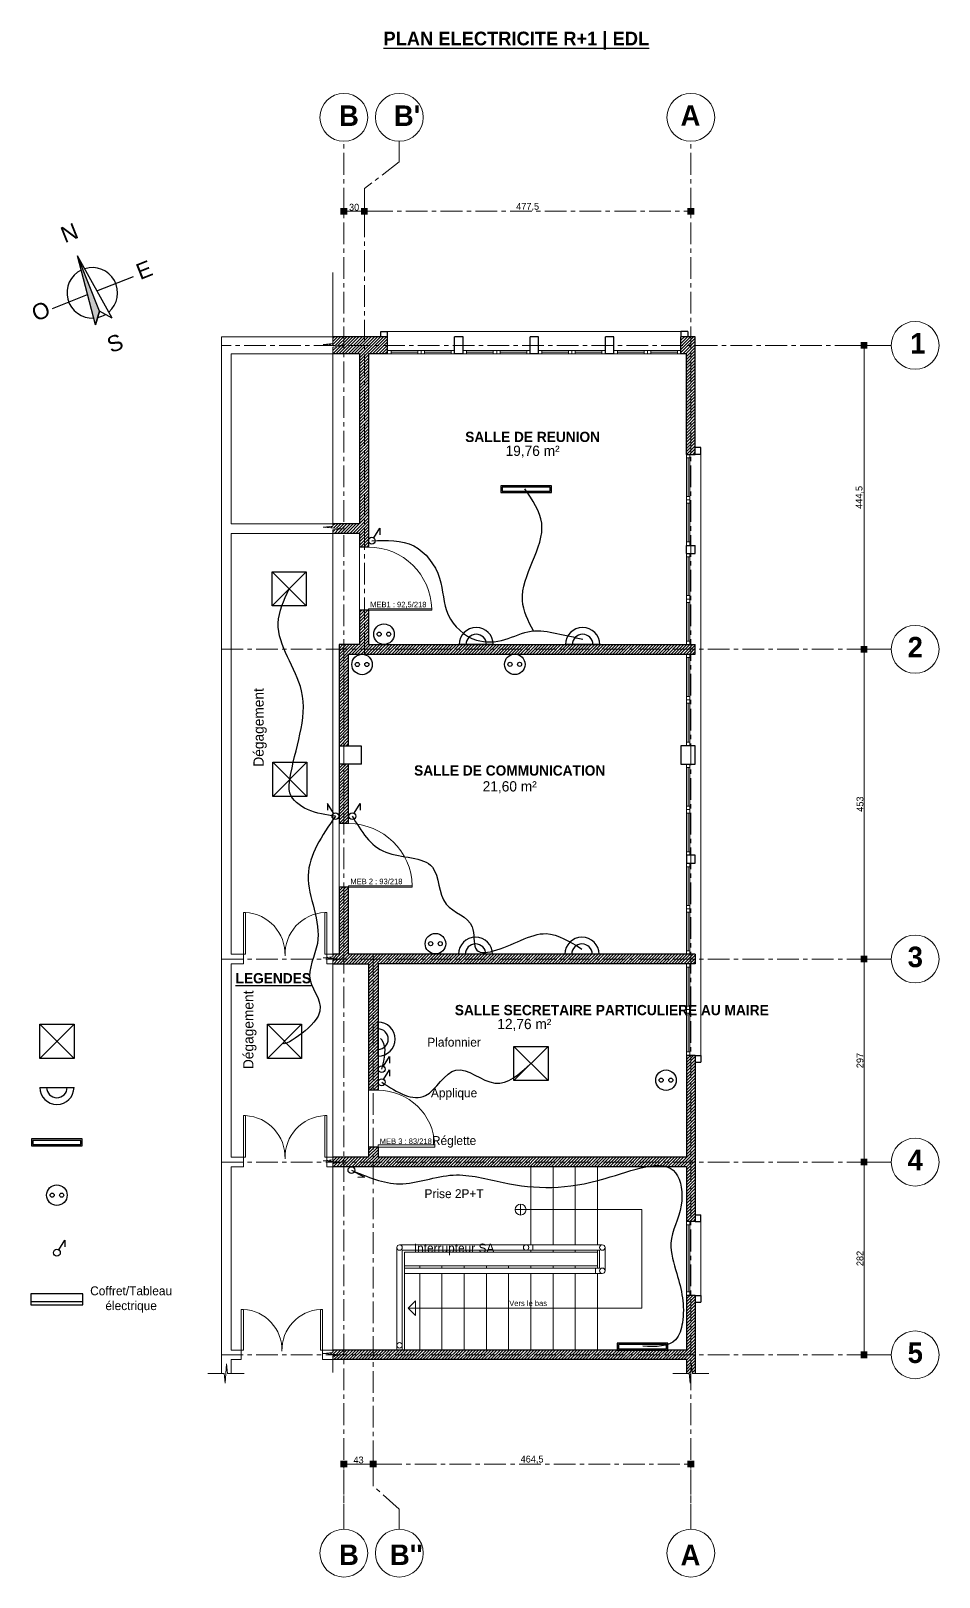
# Model space of a CAD drawing. Header units: centimetres. Extents: x -15293 to 11572, y -4790 to 2619.
# Drawn here: x -4473 to -3145, y -719 to 1542 of the extents above; entities that cross this region are included whole.
import ezdxf

# ---------------------------------------------------------------- set-up
doc = ezdxf.new("R2010")
doc.units = ezdxf.units.CM
doc.linetypes.add('Axe', pattern=[1093.611073, 529.166651, -211.666656, 141.111112, -211.666656])
doc.linetypes.add('CENTER', pattern=[50.8, 31.75, -6.35, 6.35, -6.35])
doc.layers.get('0').update_dxf_attribs({"lineweight": 0})
for name, color, linetype, lineweight in [('Escalier', 7, 'Continuous', 9), ('Mur', 7, 'Continuous', 30), ('Partie coupée', 7, 'Continuous', 30), ('Poteaux', 7, 'Continuous', 30), ('Symbole de rupture', 6, 'Continuous', 0), ('TSJ_ELECTRICITE', 17, 'Continuous', 30), ('TSJ_MENUISERIE', 150, 'Continuous', 15), ('TSJ_MUR', 1, 'Continuous', 30), ('TSJ_VUE', 5, 'Continuous', 13)]:
    doc.layers.add(name, color=color, linetype=linetype, lineweight=lineweight)
for name, color, linetype in [('Fenêtre', 132, 'Continuous'), ('Garde corps métallique', 20, 'Continuous'), ('Ligne de foulée', 7, 'Continuous'), ('MArque de rupture', 7, 'Continuous'), ('Orientation', 7, 'Continuous'), ('TSJ_LEGENDE', 6, 'Continuous'), ('TSJ_TEXTE', 6, 'Continuous')]:
    doc.layers.add(name, color=color, linetype=linetype)
for name, color, linetype, lineweight, true_color in [('Partie Non étudiée', 7, 'Continuous', 0, 0xa8a8a8), ('TSJ_AXE', 7, 'CENTER', 0, 0xb80000), ('TSJ_DEPOSE', 7, 'Continuous', 30, 0xff8a8a), ('TSJ_HACHURE', 7, 'Axe', 0, 0x969696)]:
    doc.layers.add(name, color=color, linetype=linetype, lineweight=lineweight, true_color=true_color)
doc.styles.add('Arial', font='arial.ttf')
doc.styles.get("Standard").update_dxf_attribs({"font": 'GOTHIC.TTF'})
doc.dimstyles.new('Axe cotation', dxfattribs={"dimtxt": 10, "dimasz": 10, "dimexe": 10.625, "dimexo": 5, "dimtad": 1, "dimtxsty": 'Standard', "dimblk": 'BOXFILLED', "dimcen": 8, "dimadec": 0, "dimazin": 0, "dimtfac": 1, "dimtmove": 0, "dimatfit": 3, "dimldrblk": 'BOXFILLED', "dimfxl": 1, "dimlwd": 9, "dimlwe": 9, "dimarcsym": 0})

msp = doc.modelspace()

# ---------------------------------------------------------------- texts
at = {"layer": 'Orientation', "transparency": 33554687, "char_height": 23.503, "attachment_point": 1, "rotation": 21.734131, "style": 'Arial'}
for s, insert in [('N', (-4432.419, 1253.708)), ('E', (-4322.187, 1199.762)), ('O', (-4474.992, 1138.848)), ('S', (-4364.844, 1092.637))]:
    msp.add_mtext_dynamic_manual_height_columns(s, width=26.39183, gutter_width=819.722, heights=[0], dxfattribs=dict(at, insert=insert))
at = {"layer": 'Partie Non étudiée', "char_height": 15, "attachment_point": 5, "rotation": 90}
for insert in [(-4138.061, 523.752), (-4153.054, 81.42)]:
    msp.add_mtext_dynamic_manual_height_columns('Dégagement', width=479.47189, gutter_width=12.5, heights=[2.167], dxfattribs=dict(at, insert=insert))
at = {"layer": 'TSJ_AXE', "char_height": 30}
for s, insert, attachment_point in [('{\\fCentury Gothic|b1|i0|c0|p34;B}', (-4022.674, 1433.417), 1), ("{\\fCentury Gothic|b1|i0|c0|p34;B'}", (-3942.373, 1433.417), 1), ('{\\fCentury Gothic|b1|i0|c0|p34;A}', (-3523.15, 1433.796), 1), ('{\\fCentury Gothic|b1|i0|c0|p34;1}', (-3187.209, 1100.596), 1), ('{\\fCentury Gothic|b1|i0|c0|p34;2}', (-3191.022, 656.096), 1), ('{\\fCentury Gothic|b1|i0|c0|p34;3}', (-3191.022, 203.096), 1), ('{\\fCentury Gothic|b1|i0|c0|p34;4}', (-3191.022, -93.904), 1), ('{\\fCentury Gothic|b1|i0|c0|p34;5}', (-3191.022, -375.904), 1), ('{\\fCentury Gothic|b1|i0|c0|p34;B}', (-4022.674, -701.373), 7), ("{\\fCentury Gothic|b1|i0|c0|p34;B''}", (-3948.165, -701.373), 7), ('{\\fCentury Gothic|b1|i0|c0|p34;A}', (-3523.15, -701.752), 7)]:
    msp.add_mtext_dynamic_manual_height_columns(s, width=43.00473, gutter_width=12.5, heights=[0], dxfattribs=dict(at, insert=insert, attachment_point=attachment_point))
at = {"layer": 'TSJ_LEGENDE', "attachment_point": 5}
for s, width, insert, char_height in [('{\\fCentury Gothic|b1|i0|c0|p34;\\LLEGENDES}', 648.07135, (-4118.783, 156.777), 15), ('Plafonnier', 1026.80158, (-3854.383, 63.25), 13), ('Applique', 1026.80158, (-3854.383, -12.699), 13), ('Réglette', 1026.80158, (-3854.383, -82.474), 13), ('Prise 2P+T', 1026.80158, (-3854.383, -158.327), 13), ('Interrupteur SA', 1026.80158, (-3854.383, -239.719), 13)]:
    msp.add_mtext_dynamic_manual_height_columns(s, width=width, gutter_width=12.5, heights=[2.167], dxfattribs=dict(at, insert=insert, char_height=char_height))
at = {"layer": 'TSJ_LEGENDE'}
note = msp.add_mtext_dynamic_manual_height_columns(' \\P', width=13, gutter_width=36.992, heights=[4.471, 0], dxfattribs=dict(at, insert=(-4351.679, -313.137), char_height=13, attachment_point=5))
for column, words in zip(note.columns.linked_columns, ['Coffret/Tableau\\Pélectrique']):
    column.text = words
at = {"layer": 'TSJ_TEXTE'}
for s, width, heights, insert, char_height, attachment_point in [('{\\fCentury Gothic|b1|i0|c0|p34;\\LPLAN ELECTRICITE R+1 | EDL}', 1264.6342, [2.167], (-3763.35, 1528.15), 20, 5), ('{\\fCentury Gothic|b1|i0|c0|p34;SALLE DE REUNION}', 210.39385, [2.167], (-3739.522, 948.579), 15, 5), ('19,76 m²', 210.39385, [2.167], (-3739.522, 926.928), 15, 5), ('MEB1 : 92,5/218 ', 106.9004, [0], (-3977.068, 707.465), 8, 1), ('{\\fCentury Gothic|b1|i0|c0|p34;SALLE DE COMMUNICATION}', 569.05307, [2.167], (-3773.025, 460.66), 15, 5), ('21,60 m²', 210.39385, [2.167], (-3773.025, 436.169), 15, 5), ('MEB 2 : 93/218 ', 106.9004, [0], (-4006.068, 302.465), 8, 1), ('{\\fCentury Gothic|b1|i0|c0|p34;SALLE SECRETAIRE PARTICULIERE AU MAIRE}', 648.07135, [2.167], (-3623.755, 110.208), 15, 5), ('12,76 m²', 210.39385, [2.167], (-3751.625, 88.557), 15, 5), ('MEB 3 : 83/218 ', 106.9004, [0], (-3963.068, -77.535), 8, 1), ('Vers le bas', 106.9004, [0], (-3773.668, -314.516), 8, 1)]:
    msp.add_mtext_dynamic_manual_height_columns(s, width=width, gutter_width=12.5, heights=heights, dxfattribs=dict(at, insert=insert, char_height=char_height, attachment_point=attachment_point))

# ---------------------------------------------------------------- blocks, each defined once
blk = doc.blocks.new('Marque de rupture')
at = {"layer": 'Symbole de rupture', "lineweight": 20}
for p, q in [((0, -3.6), (0, 20.4)), ((0, -3.6), (-14.1, -5.1)), ((14.1, -7.1), (-14.1, -5.1)), ((0, -8.6), (14.1, -7.1)), ((0, -8.6), (0, -32.6))]:
    blk.add_line(p, q, dxfattribs=at)
blk = doc.blocks.new('_BoxFilled')
at = {"color": 0, "linetype": 'ByBlock', "lineweight": -2}
blk.add_line((-0.5, 0), (-1, 0), dxfattribs=at)
at = {"color": 0, "linetype": 'ByBlock'}
blk.add_solid([(-0.5, 0.5), (0.5, 0.5), (-0.5, -0.5), (0.5, -0.5)], dxfattribs=at)
blk = doc.blocks.new('*D415')
at = {"layer": 'Defpoints', "color": 0, "linetype": 'ByBlock', "transparency": 16777216}
for p in [(-3215.1, 1082.5), (-3254.8, 638), (-3215.1, 638)]:
    blk.add_point(p, dxfattribs=at)
at = {"layer": 'TSJ_AXE', "color": 0, "linetype": 'ByBlock', "lineweight": 9, "transparency": 16777216}
for p, q in [((-3220.1, 1082.5), (-3265.4, 1082.5)), ((-3254.8, 1072.5), (-3254.8, 648)), ((-3220.1, 638), (-3265.4, 638))]:
    blk.add_line(p, q, dxfattribs=at)
at = {"layer": 'TSJ_AXE', "color": 0, "linetype": 'ByBlock', "lineweight": 9, "transparency": 16777216, "xscale": 10, "yscale": 10, "zscale": 10}
for p, rotation in [((-3254.8, 1082.5), 90), ((-3254.8, 638), 270)]:
    blk.add_blockref('_BoxFilled', p, dxfattribs=dict(at, rotation=rotation))
at = {"layer": 'TSJ_AXE', "color": 0, "linetype": 'ByBlock', "transparency": 16777216, "insert": (-3261.2, 860.2), "char_height": 10, "attachment_point": 5, "rotation": 90}
blk.add_mtext('444,5', dxfattribs=at)
blk = doc.blocks.new('*D416')
at = {"layer": 'Defpoints', "color": 0, "linetype": 'ByBlock', "transparency": 16777216}
for p in [(-3215.1, 638), (-3254.8, 185), (-3215.1, 185)]:
    blk.add_point(p, dxfattribs=at)
at = {"layer": 'TSJ_AXE', "color": 0, "linetype": 'ByBlock', "lineweight": 9, "transparency": 16777216}
for p, q in [((-3220.1, 638), (-3265.4, 638)), ((-3254.8, 628), (-3254.8, 195)), ((-3220.1, 185), (-3265.4, 185))]:
    blk.add_line(p, q, dxfattribs=at)
at = {"layer": 'TSJ_AXE', "color": 0, "linetype": 'ByBlock', "lineweight": 9, "transparency": 16777216, "xscale": 10, "yscale": 10, "zscale": 10}
for p, rotation in [((-3254.8, 638), 90), ((-3254.8, 185), 270)]:
    blk.add_blockref('_BoxFilled', p, dxfattribs=dict(at, rotation=rotation))
at = {"layer": 'TSJ_AXE', "color": 0, "linetype": 'ByBlock', "transparency": 16777216, "insert": (-3260.7, 411.5), "char_height": 10, "attachment_point": 5, "rotation": 90}
blk.add_mtext('453', dxfattribs=at)
blk = doc.blocks.new('*D417')
at = {"layer": 'Defpoints', "color": 0, "linetype": 'ByBlock', "transparency": 16777216}
for p in [(-3215.1, 185), (-3254.8, -112), (-3215.1, -112)]:
    blk.add_point(p, dxfattribs=at)
at = {"layer": 'TSJ_AXE', "color": 0, "linetype": 'ByBlock', "lineweight": 9, "transparency": 16777216}
for p, q in [((-3220.1, 185), (-3265.4, 185)), ((-3254.8, 175), (-3254.8, -102)), ((-3220.1, -112), (-3265.4, -112))]:
    blk.add_line(p, q, dxfattribs=at)
at = {"layer": 'TSJ_AXE', "color": 0, "linetype": 'ByBlock', "lineweight": 9, "transparency": 16777216, "xscale": 10, "yscale": 10, "zscale": 10}
for p, rotation in [((-3254.8, 185), 90), ((-3254.8, -112), 270)]:
    blk.add_blockref('_BoxFilled', p, dxfattribs=dict(at, rotation=rotation))
at = {"layer": 'TSJ_AXE', "color": 0, "linetype": 'ByBlock', "transparency": 16777216, "insert": (-3260.7, 36.5), "char_height": 10, "attachment_point": 5, "rotation": 90}
blk.add_mtext('297', dxfattribs=at)
blk = doc.blocks.new('*D418')
at = {"layer": 'Defpoints', "color": 0, "linetype": 'ByBlock', "transparency": 16777216}
for p in [(-3215.1, -112), (-3254.8, -394), (-3215.1, -394)]:
    blk.add_point(p, dxfattribs=at)
at = {"layer": 'TSJ_AXE', "color": 0, "linetype": 'ByBlock', "lineweight": 9, "transparency": 16777216}
for p, q in [((-3220.1, -112), (-3265.4, -112)), ((-3254.8, -122), (-3254.8, -384)), ((-3220.1, -394), (-3265.4, -394))]:
    blk.add_line(p, q, dxfattribs=at)
at = {"layer": 'TSJ_AXE', "color": 0, "linetype": 'ByBlock', "lineweight": 9, "transparency": 16777216, "xscale": 10, "yscale": 10, "zscale": 10}
for p, rotation in [((-3254.8, -112), 90), ((-3254.8, -394), 270)]:
    blk.add_blockref('_BoxFilled', p, dxfattribs=dict(at, rotation=rotation))
at = {"layer": 'TSJ_AXE', "color": 0, "linetype": 'ByBlock', "transparency": 16777216, "insert": (-3260.7, -253), "char_height": 10, "attachment_point": 5, "rotation": 90}
blk.add_mtext('282', dxfattribs=at)
blk = doc.blocks.new('*D413')
at = {"layer": 'Defpoints', "color": 0, "transparency": 16777216}
for p in [(-4015.6, 1368.8), (-3985.6, 1299.6), (-4015.6, 1278.6)]:
    blk.add_point(p, dxfattribs=at)
at = {"layer": 'TSJ_AXE', "color": 0, "lineweight": 9, "transparency": 16777216}
for p, q in [((-4015.6, 1363.8), (-4015.6, 1268)), ((-3985.6, 1294.6), (-3985.6, 1268)), ((-3995.6, 1278.6), (-4005.6, 1278.6))]:
    blk.add_line(p, q, dxfattribs=at)
at = {"layer": 'TSJ_AXE', "color": 0, "lineweight": 9, "transparency": 16777216, "xscale": 10, "yscale": 10, "zscale": 10, "rotation": 180}
blk.add_blockref('_BoxFilled', (-4015.6, 1278.6), dxfattribs=at)
at = {"layer": 'TSJ_AXE', "color": 0, "lineweight": 9, "transparency": 16777216, "xscale": 10, "yscale": 10, "zscale": 10}
blk.add_blockref('_BoxFilled', (-3985.6, 1278.6), dxfattribs=at)
at = {"layer": 'TSJ_AXE', "color": 0, "transparency": 16777216, "insert": (-4000.6, 1284.5), "char_height": 10, "attachment_point": 5}
blk.add_mtext('30', dxfattribs=at)
blk = doc.blocks.new('*D414')
at = {"layer": 'Defpoints', "color": 0, "transparency": 16777216}
for p in [(-3508.1, 1368.8), (-3985.6, 1299.6), (-3508.1, 1278.6)]:
    blk.add_point(p, dxfattribs=at)
at = {"layer": 'TSJ_AXE', "color": 0, "lineweight": 9, "transparency": 16777216}
for p, q in [((-3508.1, 1363.8), (-3508.1, 1268)), ((-3985.6, 1294.6), (-3985.6, 1268)), ((-3975.6, 1278.6), (-3518.1, 1278.6))]:
    blk.add_line(p, q, dxfattribs=at)
at = {"layer": 'TSJ_AXE', "color": 0, "lineweight": 9, "transparency": 16777216, "xscale": 10, "yscale": 10, "zscale": 10, "rotation": 180}
blk.add_blockref('_BoxFilled', (-3985.6, 1278.6), dxfattribs=at)
at = {"layer": 'TSJ_AXE', "color": 0, "lineweight": 9, "transparency": 16777216, "xscale": 10, "yscale": 10, "zscale": 10}
blk.add_blockref('_BoxFilled', (-3508.1, 1278.6), dxfattribs=at)
at = {"layer": 'TSJ_AXE', "color": 0, "transparency": 16777216, "insert": (-3746.8, 1284.9), "char_height": 10, "attachment_point": 5}
blk.add_mtext('477,5', dxfattribs=at)
blk = doc.blocks.new('*D421')
at = {"layer": 'Defpoints', "color": 0, "transparency": 16777216}
for p in [(-3972.6, -553.7), (-3972.6, -586), (-4015.6, -649)]:
    blk.add_point(p, dxfattribs=at)
at = {"layer": 'TSJ_AXE', "color": 0, "lineweight": 9, "transparency": 16777216}
for p, q in [((-4015.6, -644), (-4015.6, -543.1)), ((-4005.6, -553.7), (-3982.6, -553.7)), ((-3972.6, -581), (-3972.6, -543.1))]:
    blk.add_line(p, q, dxfattribs=at)
at = {"layer": 'TSJ_AXE', "color": 0, "lineweight": 9, "transparency": 16777216, "xscale": 10, "yscale": 10, "zscale": 10, "rotation": 180}
blk.add_blockref('_BoxFilled', (-4015.6, -553.7), dxfattribs=at)
at = {"layer": 'TSJ_AXE', "color": 0, "lineweight": 9, "transparency": 16777216, "xscale": 10, "yscale": 10, "zscale": 10}
blk.add_blockref('_BoxFilled', (-3972.6, -553.7), dxfattribs=at)
at = {"layer": 'TSJ_AXE', "color": 0, "transparency": 16777216, "insert": (-3994.1, -547.8), "char_height": 10, "attachment_point": 5}
blk.add_mtext('43', dxfattribs=at)
blk = doc.blocks.new('*D422')
at = {"layer": 'Defpoints', "color": 0, "transparency": 16777216}
for p in [(-3508.1, -553.7), (-3972.6, -586), (-3508.1, -649)]:
    blk.add_point(p, dxfattribs=at)
at = {"layer": 'TSJ_AXE', "color": 0, "lineweight": 9, "transparency": 16777216}
for p, q in [((-3972.6, -581), (-3972.6, -543.1)), ((-3962.6, -553.7), (-3518.1, -553.7)), ((-3508.1, -644), (-3508.1, -543.1))]:
    blk.add_line(p, q, dxfattribs=at)
at = {"layer": 'TSJ_AXE', "color": 0, "lineweight": 9, "transparency": 16777216, "xscale": 10, "yscale": 10, "zscale": 10, "rotation": 180}
blk.add_blockref('_BoxFilled', (-3972.6, -553.7), dxfattribs=at)
at = {"layer": 'TSJ_AXE', "color": 0, "lineweight": 9, "transparency": 16777216, "xscale": 10, "yscale": 10, "zscale": 10}
blk.add_blockref('_BoxFilled', (-3508.1, -553.7), dxfattribs=at)
at = {"layer": 'TSJ_AXE', "color": 0, "transparency": 16777216, "insert": (-3740.3, -547.4), "char_height": 10, "attachment_point": 5}
blk.add_mtext('464,5', dxfattribs=at)

# ---------------------------------------------------------------- dimensions: what is measured, and where the dimension line sits
at = {"layer": 'TSJ_AXE'}
for base, p1, p2, picture, middle in [((-4015.587, 1278.597), (-3985.587, 1299.643), (-4015.587, 1368.809), '*D413', (-4000.587, 1284.474)), ((-3508.087, 1278.597), (-3985.587, 1299.643), (-3508.087, 1368.809), '*D414', (-3746.837, 1284.933)), ((-3972.587, -553.714), (-4015.587, -649.005), (-3972.587, -585.96), '*D421', (-3994.087, -547.837)), ((-3508.087, -553.714), (-3972.587, -585.96), (-3508.087, -649.005), '*D422', (-3740.337, -547.378))]:
    dim = msp.add_linear_dim(base=base, p1=p1, p2=p2, dimstyle='Axe cotation', dxfattribs=at)
    dim.commit()
    dim.dimension.update_dxf_attribs({"geometry": picture, "text_midpoint": middle})
at = {"layer": 'TSJ_AXE', "linetype": 'ByBlock'}
for base, p1, p2, picture, middle in [((-3254.824, 637.989), (-3215.071, 1082.489), (-3215.071, 637.989), '*D415', (-3261.159, 860.239)), ((-3254.824, 184.989), (-3215.071, 637.989), (-3215.071, 184.989), '*D416', (-3260.7, 411.489)), ((-3254.824, -112.011), (-3215.071, 184.989), (-3215.071, -112.011), '*D417', (-3260.7, 36.489)), ((-3254.824, -394.011), (-3215.071, -112.011), (-3215.071, -394.011), '*D418', (-3260.7, -253.011))]:
    dim = msp.add_linear_dim(base=base, p1=p1, p2=p2, angle=90, dimstyle='Axe cotation', dxfattribs=at)
    dim.commit()
    dim.dimension.update_dxf_attribs({"geometry": picture, "text_midpoint": middle})

# ---------------------------------------------------------------- hatches: boundary and pattern name
at = {"true_color": 0xc7c8ca}
h = msp.add_hatch(color=9, dxfattribs=at)
h.dxf.hatch_style = 1
h.paths.add_polyline_path([(-4375.497, 1123.292, -0.04028833), (-4381.391, 1122.473), (-4378.775, 1112.388)])
h.paths.add_polyline_path([(-4372.722, 1132.521), (-4383.447, 1159.426), (-4390.27, 1156.706), (-4381.391, 1122.473, 0.04028833), (-4375.497, 1123.292)])
h.paths.add_polyline_path([(-4397.143, 1193.783, 0.01818794), (-4399.606, 1192.701), (-4390.27, 1156.706), (-4383.447, 1159.426)])
h.paths.add_polyline_path([(-4404.996, 1213.482), (-4399.606, 1192.701, -0.01818794), (-4397.143, 1193.783)])
at = {"layer": 'TSJ_HACHURE', "lineweight": 0, "true_color": 0xc7c8ca}
h = msp.add_hatch(dxfattribs=at)
h.set_pattern_fill('ANSI31', color=9)
h.set_pattern_definition([(45, (-4226.3426, 0), (-2.245064, 2.245064), [])])
h.paths.add_polyline_path([(-3992.587, 1069.989), (-3992.587, 821.489), (-4031.587, 821.489), (-4031.587, 817.921), (-4045.729, 816.421), (-4017.445, 814.421), (-4031.587, 812.921), (-4031.587, 807.489), (-3992.587, 807.489), (-3992.587, 787.489), (-3979.587, 787.489), (-3979.587, 1069.989), (-3951.587, 1069.989), (-3951.587, 1094.989), (-4031.587, 1094.989), (-4031.587, 1085.17), (-4045.729, 1083.67), (-4017.445, 1081.67), (-4031.587, 1080.17), (-4031.587, 1069.989)])
h.paths.add_polyline_path([(-3501.587, 1094.989), (-3522.587, 1094.989), (-3522.587, 1069.989), (-3514.587, 1069.989), (-3514.587, 922.989), (-3501.587, 922.989)])
h.paths.add_polyline_path([(-3501.587, 630.989), (-3501.587, 644.989), (-3979.587, 644.989), (-3979.587, 694.989), (-3992.587, 694.989), (-3992.587, 644.989), (-4022.587, 644.989), (-4022.587, 496.489), (-4008.587, 496.489), (-4008.587, 630.989)])
h.paths.add_polyline_path([(-4008.587, 469.989), (-4022.587, 469.989), (-4022.587, 382.989), (-4008.587, 382.989)])
h.paths.add_polyline_path([(-4008.587, 289.989), (-4022.587, 289.989), (-4022.587, 191.989), (-4031.587, 191.989), (-4031.587, 188.421), (-4040.587, 187.466), (-4040.587, 186.557), (-4017.445, 184.921), (-4031.587, 183.421), (-4031.587, 177.989), (-3979.587, 177.989), (-3979.587, -7.011), (-3965.587, -7.011), (-3965.587, 177.989), (-3501.587, 177.989), (-3501.587, 191.989), (-4008.587, 191.989)])
h.paths.add_polyline_path([(-3501.587, 43.989), (-3514.587, 43.989), (-3514.587, -105.011), (-3965.587, -105.011), (-3965.587, -90.011), (-3979.587, -90.011), (-3979.587, -105.011), (-4031.587, -105.011), (-4031.587, -108.579), (-4040.587, -109.534), (-4040.587, -110.443), (-4017.445, -112.079), (-4031.587, -113.579), (-4031.587, -119.011), (-3514.587, -119.011), (-3514.587, -199.011), (-3501.587, -199.011)])
h.paths.add_polyline_path([(-3501.587, -307.011), (-3514.587, -307.011), (-3514.587, -387.011), (-4031.587, -387.011), (-4031.587, -390.579), (-4045.729, -392.079), (-4017.445, -394.079), (-4031.587, -395.579), (-4031.587, -401.011), (-3514.587, -401.011), (-3514.587, -421.011), (-3510.587, -421.011), (-3509.087, -435.153), (-3507.087, -406.869), (-3505.587, -421.011), (-3501.587, -421.011)])

# ---------------------------------------------------------------- linework, layer by layer
at = {"layer": 'Escalier', "lineweight": 9}
for p, q in [((-3839.587, -264.011), (-3839.587, -267.011)), ((-3807.087, -264.011), (-3807.087, -267.011)), ((-3774.587, -264.011), (-3774.587, -267.011)), ((-3742.087, -264.011), (-3742.087, -267.011)), ((-3709.587, -264.011), (-3709.587, -267.011)), ((-3677.087, -264.011), (-3677.087, -267.011))]:
    msp.add_line(p, q, dxfattribs=at)
at = {"layer": 'Fenêtre', "lineweight": 20}
msp.add_line((-3512.087, 917.989), (-3512.087, 861.489), dxfattribs=at)
at = {"layer": 'Fenêtre', "lineweight": 9}
msp.add_line((-3509.587, 861.489), (-3509.587, 917.989), dxfattribs=at)
at = {"layer": 'Fenêtre'}
msp.add_line((-3514.587, 789.989), (-3514.587, 789.989), dxfattribs=at)
at = {"layer": 'Fenêtre', "lineweight": 20}
msp.add_lwpolyline([(-3514.587, 922.989), (-3514.587, 917.989), (-3509.587, 917.989), (-3509.587, 922.989)], dxfattribs=at)
at = {"layer": 'Garde corps métallique', "lineweight": 9}
for p, q in [((-3938.087, -237.011), (-3938.087, -387.011)), ((-3934.087, -233.011), (-3637.587, -233.011)), ((-3930.087, -241.011), (-3641.587, -241.011)), ((-3930.087, -241.011), (-3930.087, -387.011)), ((-3739.087, -233.011), (-3739.087, -241.011)), ((-3641.587, -241.011), (-3641.587, -267.011)), ((-3633.587, -237.011), (-3633.587, -271.011)), ((-3641.587, -267.011), (-3927.087, -267.011)), ((-3647.587, -275.011), (-3647.587, -267.011)), ((-3637.587, -275.011), (-3927.087, -275.011))]:
    msp.add_line(p, q, dxfattribs=at)
at = {"layer": 'Garde corps métallique', "lineweight": 20}
for centre in [(-3934.087, -237.011), (-3749.087, -237.011), (-3637.587, -237.011), (-3637.587, -271.011), (-3934.087, -380.011)]:
    msp.add_circle(centre, 4, dxfattribs=at)
at = {"layer": 'Ligne de foulée', "lineweight": 20}
for p, q in [((-3757.087, -189.511), (-3757.087, -173.511)), ((-3749.087, -181.511), (-3765.087, -181.511)), ((-3921.666, -325.648), (-3910.782, -325.568))]:
    msp.add_line(p, q, dxfattribs=at)
at = {"layer": 'Ligne de foulée', "lineweight": 0}
msp.add_lwpolyline([(-3749.087, -181.511), (-3579.587, -181.511), (-3579.587, -325.593), (-3910.782, -325.593)], dxfattribs=at)
at = {"layer": 'Ligne de foulée', "lineweight": 20}
msp.add_lwpolyline([(-3910.782, -336.371), (-3910.782, -314.764), (-3921.666, -325.648)], close=True, dxfattribs=at)
msp.add_circle((-3757.087, -181.511), 8, dxfattribs=at)
at = {"layer": 'MArque de rupture', "lineweight": 0}
for p, q in [((-4031.587, 1109.17), (-4031.587, 1189.17)), ((-4031.587, 1056.17), (-4031.587, 841.921)), ((-4031.587, 788.921), (-4031.587, 191.989)), ((-4031.587, 159.421), (-4031.587, -105.011)), ((-4031.587, -137.579), (-4031.587, -387.011))]:
    msp.add_line(p, q, dxfattribs=at)
at = {"layer": 'Mur'}
for p, q in [((-3979.587, 1094.989), (-3979.587, 1094.989)), ((-3501.587, 644.989), (-3501.587, 644.989))]:
    msp.add_line(p, q, dxfattribs=at)
at = {"layer": 'Orientation', "transparency": 33554687}
for p, q in [((-4378.775, 1112.388), (-4404.996, 1213.482)), ((-4372.722, 1132.521), (-4378.775, 1112.388))]:
    msp.add_line(p, q, dxfattribs=at)
for points in [[(-4378.775, 1112.388), (-4404.996, 1213.482)], [(-4354.478, 1122.073), (-4404.996, 1213.482)], [(-4372.722, 1132.521), (-4404.996, 1213.482)], [(-4376.625, 1162.146), (-4323.186, 1183.449)], [(-4441.676, 1136.214), (-4390.27, 1156.706)], [(-4378.775, 1112.388), (-4372.722, 1132.521)], [(-4354.478, 1122.073), (-4372.722, 1132.521)]]:
    msp.add_lwpolyline(points, dxfattribs=at)
for start, end in [(115.782861, 273.298388), (310.411084, 107.444192), (282.526802, 301.155157)]:
    msp.add_arc((-4383.519, 1159.398), 36.986, start, end, dxfattribs=at)
at = {"layer": 'Partie coupée'}
for p, q in [((-3961.587, 1094.989), (-3961.587, 1102.989)), ((-3961.587, 1102.989), (-3951.587, 1102.989)), ((-3951.587, 1094.989), (-3951.587, 1102.989)), ((-3522.587, 1102.989), (-3522.587, 1094.989)), ((-3512.587, 1102.989), (-3522.587, 1102.989)), ((-3512.587, 1102.989), (-3512.587, 1094.989)), ((-3493.587, 932.989), (-3501.587, 932.989)), ((-3493.587, 922.989), (-3493.587, 932.989)), ((-3493.587, 922.989), (-3501.587, 922.989)), ((-3501.587, 43.989), (-3493.587, 43.989)), ((-3501.587, 33.989), (-3493.587, 33.989)), ((-3493.587, 43.989), (-3493.587, 33.989)), ((-3501.587, -189.011), (-3493.587, -189.011)), ((-3501.587, -199.011), (-3493.587, -199.011)), ((-3493.587, -199.011), (-3493.587, -189.011)), ((-3501.587, -307.011), (-3493.587, -307.011)), ((-3493.587, -307.011), (-3493.587, -317.011)), ((-3501.587, -317.011), (-3493.587, -317.011))]:
    msp.add_line(p, q, dxfattribs=at)
at = {"layer": 'Partie Non étudiée'}
for p, q in [((-4194.587, 1094.989), (-4194.587, -421.011)), ((-4194.587, 1094.989), (-4031.587, 1094.989)), ((-4180.587, 1069.989), (-4180.587, 821.489)), ((-4180.587, 1069.989), (-4031.587, 1069.989)), ((-4031.587, 821.489), (-4180.587, 821.489)), ((-4180.587, 807.489), (-4180.587, 191.989)), ((-4031.587, 807.489), (-4180.587, 807.489)), ((-4162.587, 191.989), (-4180.587, 191.989)), ((-4162.587, 191.989), (-4162.587, 177.989)), ((-4031.587, 191.989), (-4040.587, 191.989)), ((-4040.587, 191.989), (-4040.587, 177.989)), ((-4180.587, 177.989), (-4180.587, -105.011)), ((-4180.587, 177.989), (-4162.587, 177.989)), ((-4040.587, 177.989), (-4031.587, 177.989)), ((-4162.587, -105.011), (-4180.587, -105.011)), ((-4162.587, -105.011), (-4162.587, -119.011)), ((-4040.587, -105.011), (-4040.587, -119.011)), ((-4040.587, -105.011), (-4031.587, -105.011)), ((-4180.587, -119.011), (-4180.587, -387.011)), ((-4162.587, -119.011), (-4180.587, -119.011)), ((-4040.587, -119.011), (-4031.587, -119.011)), ((-4165.587, -387.011), (-4180.587, -387.011)), ((-4165.587, -401.011), (-4180.587, -401.011)), ((-4180.587, -401.011), (-4180.587, -421.011)), ((-4165.587, -401.011), (-4165.587, -387.011)), ((-4046.587, -401.011), (-4046.587, -387.011)), ((-4046.587, -387.011), (-4031.587, -387.011)), ((-4046.587, -401.011), (-4031.587, -401.011))]:
    msp.add_line(p, q, dxfattribs=at)
at = {"layer": 'Partie Non étudiée', "lineweight": 9}
for p, q in [((-4189.087, -435.153), (-4187.087, -406.869)), ((-4185.587, -421.011), (-4187.087, -406.869)), ((-4190.587, -421.011), (-4214.587, -421.011)), ((-4190.587, -421.011), (-4189.087, -435.153)), ((-4185.587, -421.011), (-4161.587, -421.011))]:
    msp.add_line(p, q, dxfattribs=at)
at = {"layer": 'Partie Non étudiée'}
for points in [[(-4162.587, 191.989), (-4159.587, 191.989), (-4159.587, 252.989), (-4162.587, 252.989)], [(-4040.587, 191.989), (-4043.587, 191.989), (-4043.587, 252.989), (-4040.587, 252.989)], [(-4162.587, -105.011), (-4159.587, -105.011), (-4159.587, -44.011), (-4162.587, -44.011)], [(-4040.587, -105.011), (-4043.587, -105.011), (-4043.587, -44.011), (-4040.587, -44.011)], [(-4165.587, -387.011), (-4162.587, -387.011), (-4162.587, -327.511), (-4165.587, -327.511)], [(-4049.587, -387.011), (-4046.587, -387.011), (-4046.587, -327.511), (-4049.587, -327.511)]]:
    msp.add_lwpolyline(points, close=True, dxfattribs=at)
at = {"layer": 'Partie Non étudiée', "lineweight": 0}
for centre, radius, start, end in [((-4162.566, 192.04), 61.021, 357.858402, 87.202047), ((-4040.608, 192.04), 61.021, 92.797953, 182.141598), ((-4162.566, -104.96), 61.021, 357.858402, 87.202047), ((-4040.608, -104.96), 61.021, 92.797953, 182.141598), ((-4165.59, -386.961), 59.526, 358.415947, 87.108115), ((-4046.584, -386.961), 59.526, 92.891885, 181.584053)]:
    msp.add_arc(centre, radius, start, end, dxfattribs=at)
at = {"layer": 'Poteaux'}
for p, q in [((-3853.587, 1069.989), (-3853.587, 1094.989)), ((-3841.087, 1069.989), (-3841.087, 1094.989)), ((-3743.087, 1069.989), (-3743.087, 1094.989)), ((-3731.087, 1069.989), (-3731.087, 1094.989)), ((-3633.087, 1069.989), (-3633.087, 1094.989)), ((-3620.587, 1069.989), (-3620.587, 1094.989)), ((-3514.587, 789.989), (-3501.587, 789.989)), ((-3514.587, 777.989), (-3501.587, 777.989)), ((-3989.587, 496.489), (-4022.587, 496.489)), ((-4022.587, 496.489), (-4022.587, 469.989)), ((-3989.587, 469.989), (-4022.587, 469.989))]:
    msp.add_line(p, q, dxfattribs=at)
for points in [[(-3841.087, 1094.989), (-3853.587, 1094.989)], [(-3731.087, 1094.989), (-3743.087, 1094.989)], [(-3620.587, 1094.989), (-3633.087, 1094.989)], [(-3841.087, 1069.989), (-3853.587, 1069.989)], [(-3731.087, 1069.989), (-3743.087, 1069.989)], [(-3620.587, 1069.989), (-3633.087, 1069.989)], [(-3514.587, 777.989), (-3514.587, 789.989)], [(-3501.587, 777.989), (-3501.587, 789.989)], [(-3989.587, 469.989), (-3989.587, 496.489)]]:
    msp.add_lwpolyline(points, dxfattribs=at)
for points in [[(-3501.587, 496.989), (-3522.587, 496.989), (-3522.587, 469.989), (-3501.587, 469.989)], [(-3501.587, 336.989), (-3514.587, 336.989), (-3514.587, 324.989), (-3501.587, 324.989)]]:
    msp.add_lwpolyline(points, close=True, dxfattribs=at)
at = {"layer": 'Symbole de rupture', "lineweight": 20}
for p, q in [((-3509.087, -435.153), (-3507.087, -406.869)), ((-3505.587, -421.011), (-3507.087, -406.869)), ((-3510.587, -421.011), (-3534.587, -421.011)), ((-3510.587, -421.011), (-3509.087, -435.153)), ((-3505.587, -421.011), (-3481.587, -421.011))]:
    msp.add_line(p, q, dxfattribs=at)
at = {"layer": 'TSJ_AXE'}
for p, q in [((-4015.587, -649.005), (-4015.587, 1381.049)), ((-3934.492, 1381.049), (-3934.492, 1350.814)), ((-3508.087, -649.005), (-3508.087, 1381.049)), ((-3934.492, 1350.814), (-3985.587, 1311.884)), ((-3985.587, 630.989), (-3985.587, 1311.884)), ((-3522.587, 1069.989), (-3522.587, 1094.989)), ((-3215.071, 1082.489), (-4194.587, 1082.489)), ((-4194.587, 637.989), (-3215.071, 637.989)), ((-4194.587, 184.989), (-3215.071, 184.989)), ((-3972.587, 191.989), (-3972.587, -585.96)), ((-4194.587, -112.011), (-3215.071, -112.011)), ((-4194.587, -394.011), (-3215.071, -394.011)), ((-3934.492, -619.538), (-3972.587, -585.96)), ((-3934.492, -649.005), (-3934.492, -619.538)), ((-3934.492, -619.538), (-3934.492, -619.538))]:
    msp.add_line(p, q, dxfattribs=at)
at = {"layer": 'TSJ_AXE', "linetype": 'ByBlock'}
for centre in [(-4015.587, 1416.049), (-3934.492, 1416.049), (-3508.087, 1416.049), (-3180.071, 1082.489), (-3180.071, 637.989), (-3180.071, 184.989), (-3180.071, -112.011), (-3180.071, -394.011), (-4015.587, -684.005), (-3934.492, -684.005), (-3508.087, -684.005)]:
    msp.add_circle(centre, 35, dxfattribs=at)
at = {"layer": 'TSJ_DEPOSE'}
for p, q in [((-3979.587, 644.989), (-3501.587, 644.989)), ((-3501.587, 630.989), (-3501.587, 644.989)), ((-3979.587, 630.989), (-3501.587, 630.989))]:
    msp.add_line(p, q, dxfattribs=at)
at = {"layer": 'TSJ_ELECTRICITE'}
for p, q in [((-3786.041, 877.245), (-3786.041, 867.245)), ((-3712.041, 877.245), (-3786.041, 877.245)), ((-3786.041, 867.245), (-3712.041, 867.245)), ((-3784.041, 875.245), (-3784.041, 869.245)), ((-3714.041, 875.245), (-3784.041, 875.245)), ((-3784.041, 869.245), (-3714.041, 869.245)), ((-3714.041, 869.245), (-3714.041, 875.245)), ((-3712.041, 867.245), (-3712.041, 877.245)), ((-3971.985, 801.04), (-3963.041, 815.185)), ((-3963.041, 815.185), (-3963.041, 805.6)), ((-4120.498, 701.38), (-4120.498, 751.38)), ((-4120.498, 751.38), (-4070.498, 751.38)), ((-4120.498, 701.38), (-4070.498, 751.38)), ((-4120.498, 751.38), (-4070.498, 701.38)), ((-4070.498, 751.38), (-4070.498, 701.38)), ((-4070.498, 701.38), (-4120.498, 701.38)), ((-3796.977, 644.989), (-3846.977, 644.989)), ((-3641.356, 644.989), (-3691.356, 644.989)), ((-4119.499, 422.845), (-4119.499, 472.845)), ((-4119.499, 472.845), (-4069.499, 472.845)), ((-4119.499, 422.845), (-4069.499, 472.845)), ((-4119.499, 472.845), (-4069.499, 422.845)), ((-4069.499, 472.845), (-4069.499, 422.845)), ((-4069.499, 422.845), (-4119.499, 422.845)), ((-4030.577, 398.142), (-4039.521, 412.287)), ((-4039.521, 412.287), (-4039.521, 402.702)), ((-4000.597, 398.142), (-3991.653, 412.287)), ((-3991.653, 412.287), (-3991.653, 402.702)), ((-3797.977, 191.989), (-3847.977, 191.989)), ((-3642.356, 191.989), (-3692.356, 191.989)), ((-3965.587, 42.816), (-3965.587, 92.816)), ((-4460.25, 39.556), (-4460.25, 89.556)), ((-4460.25, 89.556), (-4410.25, 89.556)), ((-4460.25, 39.556), (-4410.25, 89.556)), ((-4460.25, 89.556), (-4410.25, 39.556)), ((-4410.25, 89.556), (-4410.25, 39.556)), ((-4127.36, 39.556), (-4127.36, 89.556)), ((-4127.36, 89.556), (-4077.36, 89.556)), ((-4127.36, 39.556), (-4077.36, 89.556)), ((-4127.36, 89.556), (-4077.36, 39.556)), ((-4077.36, 89.556), (-4077.36, 39.556)), ((-3766.973, 7.213), (-3766.973, 57.213)), ((-3766.973, 57.213), (-3716.973, 57.213)), ((-3766.973, 7.213), (-3716.973, 57.213)), ((-3766.973, 57.213), (-3716.973, 7.213)), ((-3716.973, 57.213), (-3716.973, 7.213)), ((-4410.25, 39.556), (-4460.25, 39.556)), ((-4077.36, 39.556), (-4127.36, 39.556)), ((-3957.609, 28.112), (-3948.665, 42.257)), ((-3957.609, 8.853), (-3948.665, 22.999)), ((-3948.665, 42.257), (-3948.665, 32.672)), ((-3948.665, 22.999), (-3948.665, 13.414)), ((-3716.973, 7.213), (-3766.973, 7.213)), ((-4460.25, -2.876), (-4410.25, -2.876)), ((-4398.25, -78.223), (-4472.25, -78.223)), ((-4472.25, -78.223), (-4472.25, -88.223)), ((-4472.25, -88.223), (-4398.25, -88.223)), ((-4470.25, -80.223), (-4470.25, -86.223)), ((-4400.25, -80.223), (-4470.25, -80.223)), ((-4470.25, -86.223), (-4400.25, -86.223)), ((-4400.25, -86.223), (-4400.25, -80.223)), ((-4398.25, -88.223), (-4398.25, -78.223)), ((-4000.099, -126.177), (-3985.356, -134.098)), ((-3985.356, -134.098), (-3994.917, -134.776)), ((-4432.578, -240.311), (-4423.634, -226.166)), ((-4423.634, -226.166), (-4423.634, -235.751)), ((-4473.25, -304.903), (-4473.25, -320.903)), ((-4397.25, -304.903), (-4473.25, -304.903)), ((-4473.25, -315.903), (-4397.25, -315.903)), ((-4397.25, -320.903), (-4397.25, -304.903)), ((-4473.25, -320.903), (-4397.25, -320.903)), ((-3615.761, -377.011), (-3615.761, -387.011)), ((-3541.761, -377.011), (-3615.761, -377.011)), ((-3613.761, -379.011), (-3613.761, -385.011)), ((-3543.761, -379.011), (-3613.761, -379.011)), ((-3543.761, -385.011), (-3543.761, -379.011)), ((-3541.761, -387.011), (-3541.761, -377.011)), ((-3615.761, -387.011), (-3541.761, -387.011)), ((-3613.761, -385.011), (-3543.761, -385.011))]:
    msp.add_line(p, q, dxfattribs=at)
for centre, radius in [((-3974.657, 796.814), 5), ((-3956.909, 660.12), 15), ((-3963.909, 660.12), 3), ((-3949.909, 660.12), 3), ((-3988.947, 615.817), 15), ((-3995.947, 615.817), 3), ((-3981.947, 615.817), 3), ((-3765.553, 615.966), 15), ((-3772.553, 615.966), 3), ((-3758.553, 615.966), 3), ((-4027.905, 393.915), 5), ((-4003.269, 393.915), 5), ((-3881.642, 207.394), 15), ((-3888.642, 207.394), 3), ((-3874.642, 207.394), 3), ((-3960.281, 23.886), 5), ((-3544.443, 7.747), 15), ((-3960.281, 4.627), 5), ((-3551.443, 7.747), 3), ((-3537.443, 7.747), 3), ((-4004.504, -123.811), 5), ((-4435.25, -160.415), 15), ((-4442.25, -160.415), 3), ((-4428.25, -160.415), 3), ((-4435.25, -244.537), 5)]:
    msp.add_circle(centre, radius, dxfattribs=at)
for centre, radius, start, end in [((-3821.977, 644.989), 25, 0, 180), ((-3821.977, 644.989), 15, 0, 180), ((-3666.356, 644.989), 25, 0, 180), ((-3666.356, 644.989), 15, 0, 180), ((-3822.977, 191.989), 25, 0, 180), ((-3822.977, 191.989), 15, 0, 180), ((-3667.356, 191.989), 25, 0, 180), ((-3667.356, 191.989), 15, 0, 180), ((-3965.587, 67.816), 25, 270, 90), ((-3965.587, 67.816), 15, 270, 90), ((-4435.25, -2.876), 25, 180, 0), ((-4435.25, -2.876), 15, 180, 0)]:
    msp.add_arc(centre, radius, start, end, dxfattribs=at)
msp.add_open_spline([(-3738.222, 665.013), (-3746.223, 679.554), (-3771.219, 730.139), (-3704.856, 805.519), (-3739.636, 856.217), (-3750.883, 872.611)], degree=3, knots=[6.87515046, 6.87515046, 6.87515046, 6.87515046, 54.258929, 171.03969183, 226.84585422, 226.84585422, 226.84585422, 226.84585422], dxfattribs=at)
for points in [[(-3974.657, 796.814), (-3913.321, 789.081), (-3875.66, 742.059), (-3862.921, 688.399), (-3821.633, 651.489), (-3779.984, 652.182), (-3741.459, 664.662), (-3704.322, 661.196), (-3666.144, 652.876)], [(-4027.905, 393.915), (-4068.786, 403.619), (-4094.492, 428.162), (-4094.499, 447.845), (-4077.522, 577.461), (-4111.577, 676.414), (-4095.498, 726.38)], [(-4027.905, 393.915), (-4067.764, 306.97), (-4054.357, 207.49), (-4064.891, 153.923), (-4053.399, 101.314), (-4102.36, 64.556), (-4100.324, 66.878)], [(-4003.269, 393.915), (-3954.32, 341.188), (-3886.172, 319.23), (-3865.837, 265.434), (-3827.916, 231.948), (-3822.977, 200.658), (-3757.019, 212.186), (-3719.647, 222.067), (-3667.356, 199.56)], [(-3960.281, 23.886), (-3960.281, 66.776), (-3961.903, 68.763)], [(-3960.281, 4.627), (-3896.242, -14.845), (-3851.586, 22.609), (-3794.659, 3.541), (-3741.973, 32.213)], [(-4004.504, -123.811), (-3933.941, -143.723), (-3855.663, -130.975), (-3782.491, -142.023), (-3633.593, -136.074), (-3530.313, -127.604), (-3522.274, -175.248), (-3537.28, -230.386), (-3528.705, -274.817), (-3520.517, -347.011), (-3530.332, -371.771), (-3578.403, -381.375)]]:
    msp.add_spline(points, degree=3, dxfattribs=at)
at = {"layer": 'TSJ_MENUISERIE', "lineweight": 20}
for p, q in [((-3951.587, 1069.989), (-3853.587, 1069.989)), ((-3946.587, 1074.989), (-3858.587, 1074.989)), ((-3907.587, 1072.489), (-3946.587, 1072.489)), ((-3897.587, 1072.489), (-3858.587, 1072.489)), ((-3841.087, 1069.989), (-3743.087, 1069.989)), ((-3836.087, 1074.989), (-3748.087, 1074.989)), ((-3797.087, 1072.489), (-3836.087, 1072.489)), ((-3787.087, 1072.489), (-3748.087, 1072.489)), ((-3731.087, 1069.989), (-3633.087, 1069.989)), ((-3726.087, 1074.989), (-3638.087, 1074.989)), ((-3687.087, 1072.489), (-3726.087, 1072.489)), ((-3677.087, 1072.489), (-3638.087, 1072.489)), ((-3620.587, 1069.989), (-3522.587, 1069.989)), ((-3615.587, 1074.989), (-3527.587, 1074.989)), ((-3576.587, 1072.489), (-3615.587, 1072.489)), ((-3566.587, 1072.489), (-3527.587, 1072.489)), ((-3514.587, 922.989), (-3514.587, 789.989)), ((-3512.087, 794.989), (-3512.087, 851.489)), ((-3509.587, 851.489), (-3509.587, 794.989)), ((-3514.587, 777.989), (-3514.587, 644.989)), ((-3512.087, 772.989), (-3512.087, 716.489)), ((-3509.587, 716.489), (-3509.587, 772.989)), ((-3512.087, 649.989), (-3512.087, 706.489)), ((-3509.587, 706.489), (-3509.587, 649.989)), ((-3887.087, 696.989), (-3979.587, 696.989)), ((-3979.587, 696.989), (-3979.587, 694.989)), ((-3979.587, 694.989), (-3887.087, 694.989)), ((-3887.087, 694.989), (-3887.087, 696.989)), ((-3514.587, 630.989), (-3514.587, 496.989)), ((-3512.087, 625.989), (-3512.087, 568.989)), ((-3509.587, 568.989), (-3509.587, 625.989)), ((-3512.087, 501.989), (-3512.087, 558.989)), ((-3509.587, 558.989), (-3509.587, 501.989)), ((-3514.587, 469.989), (-3514.587, 336.989)), ((-3512.087, 464.989), (-3512.087, 408.489)), ((-3509.587, 408.489), (-3509.587, 464.989)), ((-3512.087, 341.989), (-3512.087, 398.489)), ((-3509.587, 398.489), (-3509.587, 341.989)), ((-3514.587, 324.989), (-3514.587, 191.989)), ((-3512.087, 319.989), (-3512.087, 263.489)), ((-3509.587, 263.489), (-3509.587, 319.989)), ((-3915.587, 291.989), (-4008.587, 291.989)), ((-4008.587, 291.989), (-4008.587, 289.989)), ((-4008.587, 289.989), (-3915.587, 289.989)), ((-3915.587, 289.989), (-3915.587, 291.989)), ((-3512.087, 196.989), (-3512.087, 253.489)), ((-3509.587, 253.489), (-3509.587, 196.989)), ((-3514.587, 177.989), (-3514.587, 43.989)), ((-3512.087, 172.989), (-3512.087, 115.989)), ((-3509.587, 115.989), (-3509.587, 172.989)), ((-3512.087, 48.989), (-3512.087, 105.989)), ((-3509.587, 105.989), (-3509.587, 48.989)), ((-3514.587, -199.011), (-3514.587, -307.011)), ((-3512.087, -204.011), (-3512.087, -302.011)), ((-3509.587, -302.011), (-3509.587, -204.011))]:
    msp.add_line(p, q, dxfattribs=at)
at = {"layer": 'TSJ_MENUISERIE'}
msp.add_line((-3887.087, 694.989), (-3887.087, 695.009), dxfattribs=at)
at = {"layer": 'TSJ_MENUISERIE', "lineweight": 20}
for points in [[(-3951.587, 1069.989), (-3946.587, 1069.989), (-3946.587, 1074.989), (-3951.587, 1074.989)], [(-3853.587, 1074.989), (-3858.587, 1074.989), (-3858.587, 1069.989), (-3853.587, 1069.989)], [(-3841.087, 1069.989), (-3836.087, 1069.989), (-3836.087, 1074.989), (-3841.087, 1074.989)], [(-3743.087, 1074.989), (-3748.087, 1074.989), (-3748.087, 1069.989), (-3743.087, 1069.989)], [(-3731.087, 1069.989), (-3726.087, 1069.989), (-3726.087, 1074.989), (-3731.087, 1074.989)], [(-3633.087, 1074.989), (-3638.087, 1074.989), (-3638.087, 1069.989), (-3633.087, 1069.989)], [(-3620.587, 1069.989), (-3615.587, 1069.989), (-3615.587, 1074.989), (-3620.587, 1074.989)], [(-3522.587, 1074.989), (-3527.587, 1074.989), (-3527.587, 1069.989), (-3522.587, 1069.989)], [(-3509.587, 789.989), (-3509.587, 794.989), (-3514.587, 794.989), (-3514.587, 789.989)], [(-3514.587, 777.989), (-3514.587, 772.989), (-3509.587, 772.989), (-3509.587, 777.989)], [(-3509.587, 644.989), (-3509.587, 649.989), (-3514.587, 649.989), (-3514.587, 644.989)], [(-3514.587, 630.989), (-3514.587, 625.989), (-3509.587, 625.989), (-3509.587, 630.989)], [(-3509.587, 496.989), (-3509.587, 501.989), (-3514.587, 501.989), (-3514.587, 496.989)], [(-3514.587, 469.989), (-3514.587, 469.989), (-3514.587, 464.989), (-3509.587, 464.989), (-3509.587, 469.989)], [(-3509.587, 336.989), (-3509.587, 341.989), (-3514.587, 341.989), (-3514.587, 336.989)], [(-3514.587, 324.989), (-3514.587, 324.989), (-3514.587, 319.989), (-3509.587, 319.989), (-3509.587, 324.989)], [(-3509.587, 191.989), (-3509.587, 196.989), (-3514.587, 196.989), (-3514.587, 191.989)], [(-3514.587, 177.989), (-3514.587, 172.989), (-3509.587, 172.989), (-3509.587, 177.989)], [(-3514.587, -199.011), (-3514.587, -204.011), (-3509.587, -204.011), (-3509.587, -199.011)], [(-3514.587, -307.011), (-3514.587, -302.011), (-3509.587, -302.011), (-3509.587, -307.011)]]:
    msp.add_lwpolyline(points, dxfattribs=at)
for points in [[(-3907.587, 1069.989), (-3902.587, 1069.989), (-3902.587, 1074.989), (-3907.587, 1074.989)], [(-3897.587, 1069.989), (-3902.587, 1069.989), (-3902.587, 1074.989), (-3897.587, 1074.989)], [(-3797.087, 1069.989), (-3792.087, 1069.989), (-3792.087, 1074.989), (-3797.087, 1074.989)], [(-3787.087, 1069.989), (-3792.087, 1069.989), (-3792.087, 1074.989), (-3787.087, 1074.989)], [(-3687.087, 1069.989), (-3682.087, 1069.989), (-3682.087, 1074.989), (-3687.087, 1074.989)], [(-3677.087, 1069.989), (-3682.087, 1069.989), (-3682.087, 1074.989), (-3677.087, 1074.989)], [(-3576.587, 1069.989), (-3571.587, 1069.989), (-3571.587, 1074.989), (-3576.587, 1074.989)], [(-3566.587, 1069.989), (-3571.587, 1069.989), (-3571.587, 1074.989), (-3566.587, 1074.989)], [(-3514.587, 856.489), (-3509.587, 856.489), (-3509.587, 861.489), (-3514.587, 861.489)], [(-3514.587, 856.489), (-3509.587, 856.489), (-3509.587, 851.489), (-3514.587, 851.489)], [(-3514.587, 711.489), (-3509.587, 711.489), (-3509.587, 716.489), (-3514.587, 716.489)], [(-3514.587, 711.489), (-3509.587, 711.489), (-3509.587, 706.489), (-3514.587, 706.489)], [(-3514.587, 563.989), (-3509.587, 563.989), (-3509.587, 568.989), (-3514.587, 568.989)], [(-3514.587, 563.989), (-3509.587, 563.989), (-3509.587, 558.989), (-3514.587, 558.989)], [(-3514.587, 403.489), (-3509.587, 403.489), (-3509.587, 408.489), (-3514.587, 408.489)], [(-3514.587, 403.489), (-3509.587, 403.489), (-3509.587, 398.489), (-3514.587, 398.489)], [(-3514.587, 258.489), (-3509.587, 258.489), (-3509.587, 263.489), (-3514.587, 263.489)], [(-3514.587, 258.489), (-3509.587, 258.489), (-3509.587, 253.489), (-3514.587, 253.489)], [(-3514.587, 115.989), (-3509.587, 115.989), (-3509.587, 110.989), (-3514.587, 110.989)], [(-3514.587, 110.989), (-3509.587, 110.989), (-3509.587, 105.989), (-3514.587, 105.989)], [(-3514.587, 43.989), (-3509.587, 43.989), (-3509.587, 48.989), (-3514.587, 48.989)], [(-3965.587, -90.011), (-3882.587, -90.011), (-3882.587, -87.011), (-3965.587, -87.011)]]:
    msp.add_lwpolyline(points, close=True, dxfattribs=at)
at = {"layer": 'TSJ_MENUISERIE', "lineweight": 5}
msp.add_arc((-3979.603, 694.951), 92.538, 1.262146, 89.990171, dxfattribs=at)
at = {"layer": 'TSJ_MENUISERIE', "lineweight": 20}
for centre, radius, start, end in [((-4008.603, 289.951), 93.038, 1.255233, 89.990278), ((-3965.628, -90.11), 83.099, 2.13698, 89.971829)]:
    msp.add_arc(centre, radius, start, end, dxfattribs=at)
at = {"layer": 'TSJ_MUR'}
for p, q in [((-3951.587, 1069.989), (-3951.587, 1094.989)), ((-3522.587, 1069.989), (-3522.587, 1094.989)), ((-3992.587, 1069.989), (-4031.587, 1069.989)), ((-3514.587, 922.989), (-3501.587, 922.989)), ((-3992.587, 821.489), (-4031.587, 821.489)), ((-3992.587, 807.489), (-4031.587, 807.489)), ((-3979.587, 787.489), (-3992.587, 787.489)), ((-3979.587, 694.989), (-3992.587, 694.989)), ((-3992.587, 694.989), (-3992.587, 644.989)), ((-3979.587, 694.989), (-3979.587, 644.989)), ((-3992.587, 644.989), (-4022.587, 644.989)), ((-4022.587, 644.989), (-4022.587, 496.489)), ((-4008.587, 496.489), (-4008.587, 630.989)), ((-4008.587, 630.989), (-3979.587, 630.989)), ((-4022.587, 469.989), (-4022.587, 382.989)), ((-4008.587, 382.989), (-4022.587, 382.989)), ((-4022.587, 289.989), (-4022.587, 191.989)), ((-4008.587, 289.989), (-4022.587, 289.989)), ((-4022.587, 191.989), (-4031.587, 191.989)), ((-3501.587, 191.989), (-4008.587, 191.989)), ((-3501.587, 191.989), (-3501.587, 177.989)), ((-4031.587, 177.989), (-3979.587, 177.989)), ((-3979.587, 177.989), (-3979.587, -7.011)), ((-3965.587, 177.989), (-3965.587, -7.011)), ((-3501.587, 177.989), (-3965.587, 177.989)), ((-3514.587, 43.989), (-3514.587, -105.011)), ((-3501.587, 43.989), (-3514.587, 43.989)), ((-3501.587, 43.989), (-3501.587, -199.011)), ((-3965.587, -7.011), (-3979.587, -7.011)), ((-3979.587, -90.011), (-3979.587, -105.011)), ((-3965.587, -90.011), (-3979.587, -90.011)), ((-3965.587, -90.011), (-3965.587, -105.011)), ((-3979.587, -105.011), (-4031.587, -105.011)), ((-3514.587, -105.011), (-3965.587, -105.011)), ((-3514.587, -119.011), (-4031.587, -119.011)), ((-3514.587, -119.011), (-3514.587, -199.011)), ((-3501.587, -199.011), (-3514.587, -199.011)), ((-3514.587, -307.011), (-3514.587, -387.011)), ((-3501.587, -307.011), (-3514.587, -307.011)), ((-3501.587, -307.011), (-3501.587, -421.011)), ((-3514.587, -387.011), (-4031.587, -387.011)), ((-3514.587, -401.011), (-4031.587, -401.011)), ((-3514.587, -401.011), (-3514.587, -421.011))]:
    msp.add_line(p, q, dxfattribs=at)
for points in [[(-3951.587, 1094.989), (-4031.587, 1094.989)], [(-3501.587, 922.989), (-3501.587, 1094.989), (-3522.587, 1094.989)], [(-3992.587, 1069.989), (-3992.587, 821.489)], [(-3951.587, 1069.989), (-3979.587, 1069.989), (-3979.587, 787.489)], [(-3514.587, 922.989), (-3514.587, 1069.989), (-3522.587, 1069.989)], [(-3992.587, 807.489), (-3992.587, 787.489)], [(-4008.587, 382.989), (-4008.587, 469.989)], [(-4008.587, 191.989), (-4008.587, 289.989)]]:
    msp.add_lwpolyline(points, dxfattribs=at)
at = {"layer": 'TSJ_VUE', "lineweight": 9}
for p, q in [((-3951.587, 1102.989), (-3522.587, 1102.989)), ((-3493.587, 43.989), (-3493.587, 922.989)), ((-3992.587, 787.489), (-3992.587, 694.989)), ((-4022.587, 382.989), (-4022.587, 289.989)), ((-3979.587, -90.011), (-3979.587, -7.011)), ((-3742.087, -119.011), (-3742.087, -233.011)), ((-3709.587, -119.011), (-3709.587, -233.011)), ((-3677.087, -119.011), (-3677.087, -233.011)), ((-3644.587, -119.011), (-3644.587, -233.011)), ((-3493.587, -199.011), (-3493.587, -307.011)), ((-3927.087, -244.011), (-3927.087, -387.011)), ((-3742.087, -244.011), (-3927.087, -244.011)), ((-3742.087, -241.011), (-3742.087, -244.011)), ((-3709.587, -241.011), (-3709.587, -244.011)), ((-3677.087, -241.011), (-3677.087, -244.011)), ((-3644.587, -241.011), (-3644.587, -267.011)), ((-3644.587, -264.011), (-3927.087, -264.011)), ((-3904.587, -264.011), (-3904.587, -267.011)), ((-3872.087, -264.011), (-3872.087, -267.011)), ((-3904.587, -275.011), (-3904.587, -387.011)), ((-3872.087, -275.011), (-3872.087, -387.011)), ((-3839.587, -275.011), (-3839.587, -387.011)), ((-3807.087, -275.011), (-3807.087, -387.011)), ((-3774.587, -275.011), (-3774.587, -387.011)), ((-3742.087, -275.011), (-3742.087, -387.011)), ((-3709.587, -275.011), (-3709.587, -387.011)), ((-3677.087, -275.011), (-3677.087, -387.011)), ((-3644.587, -275.011), (-3644.587, -387.011))]:
    msp.add_line(p, q, dxfattribs=at)
at = {"layer": 'TSJ_VUE'}
msp.add_line((-3742.087, -244.011), (-3644.587, -244.011), dxfattribs=at)

# ---------------------------------------------------------------- block references
for p in [(-4031.587, 1088.738), (-4031.587, 821.489), (-4031.587, 191.989), (-4031.587, -105.011), (-4031.587, -387.011)]:
    msp.add_blockref('Marque de rupture', p)

msp.set_redraw_order([(e.dxf.handle, doc.entitydb.next_handle()) for e in msp.query("TEXT MTEXT ATTDEF DIMENSION ARC_DIMENSION")])  # texts and dimensions are drawn at this point

doc.saveas('drawing.dxf')
